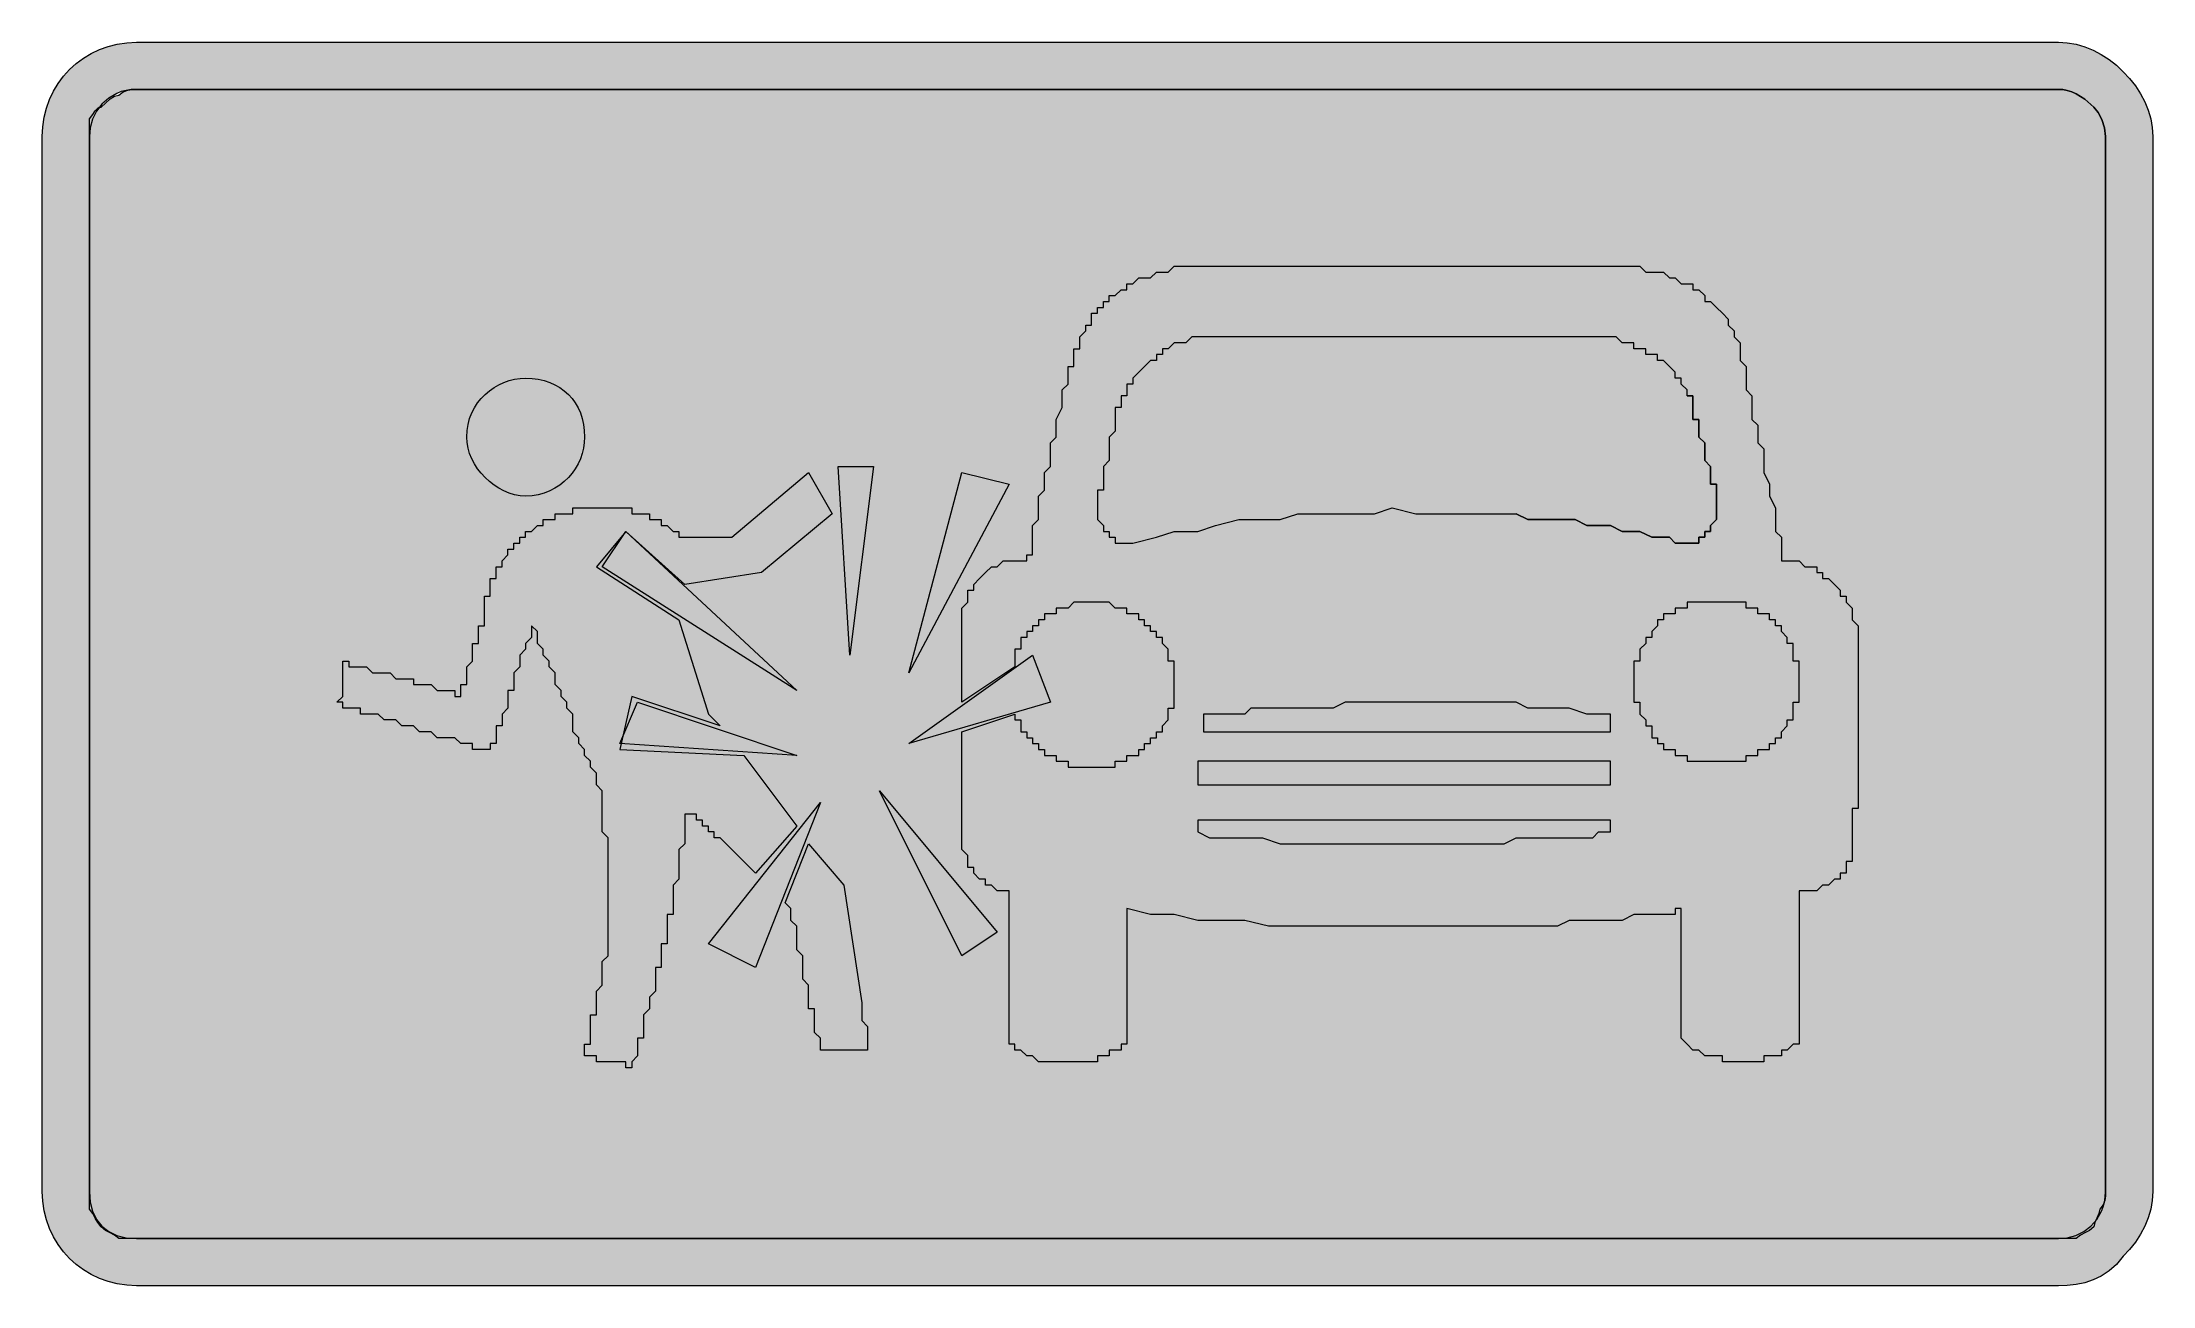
# Model space of a CAD drawing. Header units: metres. Extents: x 68 to 498, y 9 to 262.
import ezdxf

# ---------------------------------------------------------------- set-up
doc = ezdxf.new("R2010")
doc.units = ezdxf.units.M
for name, color, linetype, true_color in [('FILL_BLACK_000000', 7, 'Continuous', 0x000000), ('FILL_PINK_E1E1E1', 7, 'Continuous', 0xe1e1e1), ('STROKE_BLACK_000000', 7, 'Continuous', 0x000000)]:
    doc.layers.add(name, color=color, linetype=linetype, true_color=true_color)

msp = doc.modelspace()

# ---------------------------------------------------------------- hatches: boundary and pattern name
at = {"layer": 'FILL_BLACK_000000', "true_color": 0x000000}
h = msp.add_hatch(color=7, dxfattribs=at)
h.dxf.hatch_style = 1
h.paths.add_polyline_path([(482.11, 261.89), (483.87, 261.37), (485.58, 260.67), (487.24, 259.8), (488.82, 258.78), (490.33, 257.61), (491.73, 256.32), (493.02, 254.92), (494.19, 253.41), (495.21, 251.83), (496.08, 250.17), (496.78, 248.46), (497.3, 246.7), (497.62, 244.92), (497.73, 243.12), (497.73, 28.32), (497.62, 26.52), (497.3, 24.74), (496.78, 22.98), (496.08, 21.27), (495.21, 19.61), (494.19, 18.03), (493.02, 16.52), (491.73, 15.12), (490.33, 13.48), (488.82, 12.16), (487.24, 11.11), (485.58, 10.32), (483.87, 9.75), (482.11, 9.38), (480.33, 9.18), (478.53, 9.12), (87.33, 9.12), (85.33, 9.22), (83.4, 9.5), (81.55, 9.97), (79.77, 10.6), (78.09, 11.4), (76.51, 12.35), (75.04, 13.44), (73.68, 14.67), (72.45, 16.03), (71.36, 17.5), (70.41, 19.08), (69.61, 20.76), (68.98, 22.54), (68.51, 24.39), (68.23, 26.32), (68.13, 28.32), (68.13, 243.12), (68.23, 245.12), (68.51, 247.05), (68.98, 248.9), (69.61, 250.68), (70.41, 252.36), (71.36, 253.94), (72.45, 255.41), (73.68, 256.77), (75.04, 258), (76.51, 259.09), (78.09, 260.04), (79.77, 260.84), (81.55, 261.47), (83.4, 261.94), (85.33, 262.22), (87.33, 262.32), (478.53, 262.32), (480.33, 262.21), (482.11, 261.89)])
h.paths.add_polyline_path([(86.23, 252.66), (85.19, 252.5), (84.22, 252.25), (83.3, 251.89), (81.66, 250.95), (80.28, 249.72), (79.19, 248.27), (78.39, 246.64), (77.9, 244.91), (77.73, 243.12), (77.73, 28.32), (77.9, 26.18), (78.39, 24.29), (79.19, 22.65), (80.28, 21.27), (81.66, 20.18), (83.3, 19.38), (85.19, 18.89), (87.33, 18.72), (478.53, 18.72), (480.32, 18.89), (482.05, 19.38), (483.68, 20.18), (485.13, 21.27), (486.36, 22.65), (487.31, 24.29), (487.66, 25.21), (487.91, 26.18), (488.07, 27.22), (488.13, 28.32), (488.13, 243.12), (487.92, 244.9), (487.38, 246.57), (486.61, 248.01), (485.73, 249.12), (483.93, 250.69), (482.13, 251.82), (481.23, 252.21), (480.33, 252.49), (479.43, 252.66), (478.53, 252.72), (87.33, 252.72), (86.23, 252.66)], flags=16)
h = msp.add_hatch(color=7, dxfattribs=at)
h.dxf.hatch_style = 1
h.paths.add_polyline_path([(435.33, 94.32), (435.33, 93.12), (434.13, 93.12), (434.13, 91.92), (432.93, 91.92), (431.73, 90.72), (430.53, 90.72), (429.33, 89.52), (428.13, 89.52), (426.93, 89.52), (425.73, 89.52), (425.73, 88.32), (425.73, 87.12), (425.73, 85.92), (425.73, 84.72), (425.73, 83.52), (425.73, 82.32), (425.73, 81.12), (425.73, 79.92), (425.73, 78.72), (425.73, 77.52), (425.73, 76.32), (425.73, 75.12), (425.73, 73.92), (425.73, 72.72), (425.73, 71.52), (425.73, 70.32), (425.73, 69.12), (425.73, 67.92), (425.73, 66.72), (425.73, 65.52), (425.73, 64.32), (425.73, 63.12), (425.73, 61.92), (425.73, 60.72), (425.73, 59.52), (425.73, 58.32), (424.53, 58.32), (423.33, 57.12), (422.13, 57.12), (422.13, 55.92), (420.93, 55.92), (419.73, 55.92), (418.53, 55.92), (418.53, 54.72), (417.33, 54.72), (416.13, 54.72), (414.93, 54.72), (413.73, 54.72), (412.53, 54.72), (411.33, 54.72), (410.13, 54.72), (410.13, 55.92), (408.93, 55.92), (407.73, 55.92), (406.53, 55.92), (405.33, 57.12), (404.13, 57.12), (402.93, 58.32), (401.73, 59.52), (401.73, 60.72), (401.73, 61.92), (401.73, 63.12), (401.73, 64.32), (401.73, 65.52), (401.73, 66.72), (401.73, 67.92), (401.73, 69.12), (401.73, 70.32), (401.73, 71.52), (401.73, 72.72), (401.73, 73.92), (401.73, 75.12), (401.73, 76.32), (401.73, 77.52), (401.73, 78.72), (401.73, 79.92), (401.73, 81.12), (401.73, 82.32), (401.73, 83.52), (401.73, 84.72), (401.73, 85.92), (400.53, 85.92), (400.53, 84.72), (399.33, 84.72), (398.13, 84.72), (396.93, 84.72), (394.53, 84.72), (393.33, 84.72), (392.13, 84.72), (389.73, 83.52), (388.53, 83.52), (386.13, 83.52), (383.73, 83.52), (381.33, 83.52), (378.93, 83.52), (376.53, 82.32), (374.13, 82.32), (370.53, 82.32), (368.13, 82.32), (364.53, 82.32), (362.13, 82.32), (358.53, 82.32), (354.93, 82.32), (351.33, 82.32), (347.73, 82.32), (344.13, 82.32), (339.33, 82.32), (335.73, 82.32), (330.93, 82.32), (327.33, 82.32), (322.53, 82.32), (317.73, 82.32), (312.93, 83.52), (308.13, 83.52), (303.33, 83.52), (298.53, 84.72), (293.73, 84.72), (288.93, 85.92), (288.93, 84.72), (288.93, 83.52), (288.93, 82.32), (288.93, 81.12), (288.93, 79.92), (288.93, 78.72), (288.93, 77.52), (288.93, 76.32), (288.93, 75.12), (288.93, 73.92), (288.93, 72.72), (288.93, 71.52), (288.93, 70.32), (288.93, 69.12), (288.93, 67.92), (288.93, 66.72), (288.93, 65.52), (288.93, 64.32), (288.93, 63.12), (288.93, 61.92), (288.93, 60.72), (288.93, 59.52), (288.93, 58.32), (287.73, 58.32), (287.73, 57.12), (286.53, 57.12), (285.33, 57.12), (285.33, 55.92), (284.13, 55.92), (282.93, 55.92), (282.93, 54.72), (281.73, 54.72), (280.53, 54.72), (279.33, 54.72), (278.13, 54.72), (276.93, 54.72), (275.73, 54.72), (274.53, 54.72), (273.33, 54.72), (272.13, 54.72), (270.93, 54.72), (269.73, 55.92), (268.53, 55.92), (267.33, 57.12), (266.13, 57.12), (266.13, 58.32), (264.93, 58.32), (264.93, 59.52), (264.93, 60.72), (264.93, 61.92), (264.93, 63.12), (264.93, 64.32), (264.93, 65.52), (264.93, 66.72), (264.93, 67.92), (264.93, 69.12), (264.93, 70.32), (264.93, 71.52), (264.93, 72.72), (264.93, 73.92), (264.93, 75.12), (264.93, 76.32), (264.93, 77.52), (264.93, 78.72), (264.93, 79.92), (264.93, 81.12), (264.93, 82.32), (264.93, 83.52), (264.93, 84.72), (264.93, 85.92), (264.93, 87.12), (264.93, 88.32), (264.93, 89.52), (263.73, 89.52), (262.53, 89.52), (261.33, 90.72), (260.13, 90.72), (260.13, 91.92), (258.93, 91.92), (257.73, 93.12), (257.73, 94.32), (256.53, 94.32), (256.53, 95.52), (256.53, 96.72), (255.33, 97.92), (255.33, 99.12), (255.33, 100.32), (255.33, 101.52), (255.33, 102.72), (255.33, 103.92), (255.33, 105.12), (255.33, 106.32), (255.33, 107.52), (255.33, 108.72), (255.33, 111.12), (255.33, 112.32), (255.33, 113.52), (255.33, 114.72), (255.33, 117.12), (255.33, 118.32), (255.33, 120.72), (255.33, 121.92), (266.13, 125.52), (266.13, 124.32), (267.33, 124.32), (267.33, 123.12), (267.33, 121.92), (268.53, 121.92), (268.53, 120.72), (269.73, 120.72), (269.73, 119.52), (270.93, 119.52), (270.93, 118.32), (272.13, 118.32), (272.13, 117.12), (273.33, 117.12), (274.53, 117.12), (274.53, 115.92), (275.73, 115.92), (276.93, 115.92), (276.93, 114.72), (278.13, 114.72), (279.33, 114.72), (280.53, 114.72), (281.73, 114.72), (282.93, 114.72), (284.13, 114.72), (285.33, 114.72), (286.53, 114.72), (286.53, 115.92), (287.73, 115.92), (288.93, 115.92), (288.93, 117.12), (290.13, 117.12), (291.33, 117.12), (291.33, 118.32), (292.53, 118.32), (292.53, 119.52), (293.73, 119.52), (293.73, 120.72), (294.93, 120.72), (294.93, 121.92), (296.13, 121.92), (296.13, 123.12), (297.33, 124.32), (297.33, 125.52), (297.33, 126.72), (298.53, 126.72), (298.53, 127.92), (298.53, 129.12), (298.53, 130.32), (298.53, 131.52), (298.53, 132.72), (298.53, 133.92), (298.53, 135.12), (298.53, 136.32), (297.33, 136.32), (297.33, 137.52), (297.33, 138.72), (296.13, 139.92), (296.13, 141.12), (294.93, 141.12), (294.93, 142.32), (293.73, 142.32), (293.73, 143.52), (292.53, 143.52), (292.53, 144.72), (291.33, 144.72), (291.33, 145.92), (290.13, 145.92), (288.93, 145.92), (288.93, 147.12), (287.73, 147.12), (286.53, 147.12), (285.33, 148.32), (284.13, 148.32), (282.93, 148.32), (281.73, 148.32), (280.53, 148.32), (279.33, 148.32), (278.13, 148.32), (276.93, 147.12), (275.73, 147.12), (274.53, 147.12), (274.53, 145.92), (273.33, 145.92), (272.13, 145.92), (272.13, 144.72), (270.93, 144.72), (270.93, 143.52), (269.73, 143.52), (269.73, 142.32), (268.53, 142.32), (268.53, 141.12), (267.33, 141.12), (267.33, 139.92), (267.33, 138.72), (266.13, 138.72), (266.13, 137.52), (266.13, 136.32), (266.13, 135.12), (255.33, 127.92), (255.33, 129.12), (255.33, 130.32), (255.33, 131.52), (255.33, 133.92), (255.33, 135.12), (255.33, 136.32), (255.33, 137.52), (255.33, 139.92), (255.33, 141.12), (255.33, 142.32), (255.33, 143.52), (255.33, 144.72), (255.33, 145.92), (255.33, 147.12), (256.53, 148.32), (256.53, 149.52), (256.53, 150.72), (257.73, 150.72), (257.73, 151.92), (258.93, 153.12), (260.13, 154.32), (261.33, 155.52), (262.53, 155.52), (263.73, 156.72), (264.93, 156.72), (266.13, 156.72), (267.33, 156.72), (268.53, 156.72), (268.53, 157.92), (269.73, 157.92), (269.73, 159.12), (269.73, 160.32), (269.73, 161.52), (269.73, 162.72), (269.73, 163.92), (270.93, 165.12), (270.93, 166.32), (270.93, 167.52), (270.93, 168.72), (270.93, 169.92), (272.13, 171.12), (272.13, 172.32), (272.13, 174.72), (273.33, 175.92), (273.33, 177.12), (273.33, 178.32), (273.33, 180.72), (274.53, 181.92), (274.53, 183.12), (274.53, 184.32), (274.53, 185.52), (275.73, 187.92), (275.73, 189.12), (275.73, 190.32), (275.73, 191.52), (276.93, 192.72), (276.93, 193.92), (276.93, 195.12), (276.93, 196.32), (278.13, 196.32), (278.13, 197.52), (278.13, 198.72), (278.13, 199.92), (279.33, 199.92), (279.33, 201.12), (279.33, 202.32), (280.53, 203.52), (280.53, 204.72), (281.73, 204.72), (281.73, 205.92), (281.73, 207.12), (282.93, 207.12), (282.93, 208.32), (284.13, 208.32), (284.13, 209.52), (285.33, 209.52), (285.33, 210.72), (286.53, 210.72), (287.73, 211.92), (288.93, 211.92), (288.93, 213.12), (290.13, 213.12), (291.33, 214.32), (292.53, 214.32), (293.73, 214.32), (294.93, 215.52), (296.13, 215.52), (297.33, 215.52), (298.53, 216.72), (300.93, 216.72), (302.13, 216.72), (303.33, 216.72), (304.53, 216.72), (305.73, 216.72), (308.13, 216.72), (309.33, 216.72), (311.73, 216.72), (314.13, 216.72), (316.53, 216.72), (318.93, 216.72), (322.53, 216.72), (324.93, 216.72), (328.53, 216.72), (332.13, 216.72), (334.53, 216.72), (338.13, 216.72), (341.73, 216.72), (345.33, 216.72), (347.73, 216.72), (351.33, 216.72), (354.93, 216.72), (358.53, 216.72), (360.93, 216.72), (364.53, 216.72), (366.93, 216.72), (370.53, 216.72), (372.93, 216.72), (375.33, 216.72), (377.73, 216.72), (380.13, 216.72), (381.33, 216.72), (382.53, 216.72), (384.93, 216.72), (386.13, 216.72), (387.33, 216.72), (388.53, 216.72), (389.73, 216.72), (390.93, 216.72), (392.13, 216.72), (393.33, 216.72), (394.53, 215.52), (395.73, 215.52), (396.93, 215.52), (398.13, 215.52), (399.33, 214.32), (400.53, 214.32), (401.73, 213.12), (402.93, 213.12), (404.13, 213.12), (404.13, 211.92), (405.33, 211.92), (406.53, 210.72), (406.53, 209.52), (407.73, 209.52), (408.93, 208.32), (410.13, 207.12), (411.33, 205.92), (411.33, 204.72), (412.53, 203.52), (412.53, 202.32), (413.73, 201.12), (413.73, 199.92), (413.73, 198.72), (413.73, 197.52), (414.93, 196.32), (414.93, 195.12), (414.93, 193.92), (414.93, 192.72), (414.93, 191.52), (416.13, 190.32), (416.13, 189.12), (416.13, 186.72), (416.13, 185.52), (417.33, 184.32), (417.33, 181.92), (417.33, 180.72), (418.53, 179.52), (418.53, 177.12), (418.53, 175.92), (418.53, 174.72), (419.73, 172.32), (419.73, 171.12), (419.73, 169.92), (420.93, 167.52), (420.93, 166.32), (420.93, 165.12), (420.93, 163.92), (420.93, 162.72), (422.13, 161.52), (422.13, 160.32), (422.13, 159.12), (422.13, 157.92), (422.13, 156.72), (423.33, 156.72), (424.53, 156.72), (425.73, 156.72), (426.93, 155.52), (428.13, 155.52), (429.33, 155.52), (429.33, 154.32), (430.53, 154.32), (430.53, 153.12), (431.73, 153.12), (432.93, 151.92), (434.13, 150.72), (434.13, 149.52), (435.33, 149.52), (435.33, 148.32), (436.53, 147.12), (436.53, 145.92), (436.53, 144.72), (437.73, 143.52), (437.73, 142.32), (437.73, 141.12), (437.73, 139.92), (437.73, 138.72), (437.73, 137.52), (437.73, 136.32), (437.73, 135.12), (437.73, 133.92), (437.73, 131.52), (437.73, 130.32), (437.73, 129.12), (437.73, 127.92), (437.73, 125.52), (437.73, 124.32), (437.73, 123.12), (437.73, 120.72), (437.73, 119.52), (437.73, 118.32), (437.73, 115.92), (437.73, 114.72), (437.73, 113.52), (437.73, 112.32), (437.73, 111.12), (437.73, 108.72), (437.73, 107.52), (437.73, 106.32), (436.53, 106.32), (436.53, 105.12), (436.53, 103.92), (436.53, 102.72), (436.53, 101.52), (436.53, 100.32), (436.53, 99.12), (436.53, 97.92), (436.53, 96.72), (436.53, 95.52), (435.33, 95.52), (435.33, 94.32)])
h.paths.add_polyline_path([(399.33, 196.32), (398.13, 197.52), (396.93, 197.52), (396.93, 198.72), (395.73, 198.72), (394.53, 198.72), (394.53, 199.92), (393.33, 199.92), (392.13, 199.92), (392.13, 201.12), (390.93, 201.12), (389.73, 201.12), (388.53, 202.32), (387.33, 202.32), (386.13, 202.32), (384.93, 202.32), (383.73, 202.32), (382.53, 202.32), (381.33, 202.32), (378.93, 202.32), (376.53, 202.32), (374.13, 202.32), (371.73, 202.32), (369.33, 202.32), (366.93, 202.32), (364.53, 202.32), (360.93, 202.32), (358.53, 202.32), (354.93, 202.32), (351.33, 202.32), (348.93, 202.32), (345.33, 202.32), (342.93, 202.32), (339.33, 202.32), (335.73, 202.32), (333.33, 202.32), (329.73, 202.32), (327.33, 202.32), (324.93, 202.32), (321.33, 202.32), (318.93, 202.32), (316.53, 202.32), (314.13, 202.32), (311.73, 202.32), (310.53, 202.32), (308.13, 202.32), (306.93, 202.32), (305.73, 202.32), (304.53, 202.32), (303.33, 202.32), (302.13, 202.32), (300.93, 201.12), (299.73, 201.12), (298.53, 201.12), (297.33, 199.92), (296.13, 199.92), (296.13, 198.72), (294.93, 198.72), (294.93, 197.52), (293.73, 197.52), (292.53, 196.32), (291.33, 195.12), (290.13, 193.92), (290.13, 192.72), (288.93, 192.72), (288.93, 191.52), (288.93, 190.32), (287.73, 190.32), (287.73, 189.12), (287.73, 187.92), (286.53, 187.92), (286.53, 186.72), (286.53, 185.52), (286.53, 184.32), (286.53, 183.12), (285.33, 181.92), (285.33, 180.72), (285.33, 179.52), (285.33, 178.32), (285.33, 177.12), (284.13, 175.92), (284.13, 174.72), (284.13, 173.52), (284.13, 172.32), (284.13, 171.12), (282.93, 171.12), (282.93, 169.92), (282.93, 168.72), (282.93, 167.52), (282.93, 166.32), (282.93, 165.12), (284.13, 163.92), (284.13, 162.72), (285.33, 162.72), (285.33, 161.52), (286.53, 161.52), (286.53, 160.32), (287.73, 160.32), (288.93, 160.32), (290.13, 160.32), (294.93, 161.52), (298.53, 162.72), (303.33, 162.72), (306.93, 163.92), (311.73, 165.12), (315.33, 165.12), (320.13, 165.12), (323.73, 166.32), (327.33, 166.32), (332.13, 166.32), (335.73, 166.32), (339.33, 166.32), (342.93, 167.52), (347.73, 166.32), (351.33, 166.32), (354.93, 166.32), (358.53, 166.32), (360.93, 166.32), (364.53, 166.32), (368.13, 166.32), (370.53, 165.12), (374.13, 165.12), (376.53, 165.12), (380.13, 165.12), (382.53, 163.92), (384.93, 163.92), (387.33, 163.92), (389.73, 162.72), (390.93, 162.72), (393.33, 162.72), (395.73, 161.52), (396.93, 161.52), (398.13, 161.52), (399.33, 161.52), (400.53, 160.32), (401.73, 160.32), (402.93, 160.32), (404.13, 160.32), (405.33, 160.32), (405.33, 161.52), (406.53, 161.52), (406.53, 162.72), (407.73, 162.72), (407.73, 163.92), (408.93, 165.12), (408.93, 166.32), (408.93, 167.52), (408.93, 168.72), (408.93, 169.92), (408.93, 171.12), (408.93, 172.32), (407.73, 172.32), (407.73, 173.52), (407.73, 174.72), (407.73, 175.92), (406.53, 177.12), (406.53, 178.32), (406.53, 179.52), (406.53, 180.72), (405.33, 181.92), (405.33, 183.12), (405.33, 184.32), (405.33, 185.52), (404.13, 185.52), (404.13, 186.72), (404.13, 187.92), (404.13, 189.12), (404.13, 190.32), (402.93, 190.32), (402.93, 191.52), (401.73, 192.72), (401.73, 193.92), (400.53, 193.92), (400.53, 195.12), (399.33, 196.32)], flags=16)
h.paths.add_polyline_path([(394.53, 124.32), (394.53, 123.12), (395.73, 123.12), (395.73, 121.92), (395.73, 120.72), (396.93, 120.72), (396.93, 119.52), (398.13, 119.52), (398.13, 118.32), (399.33, 118.32), (400.53, 118.32), (400.53, 117.12), (401.73, 117.12), (402.93, 117.12), (402.93, 115.92), (404.13, 115.92), (405.33, 115.92), (406.53, 115.92), (407.73, 115.92), (408.93, 115.92), (410.13, 115.92), (411.33, 115.92), (412.53, 115.92), (413.73, 115.92), (414.93, 115.92), (414.93, 117.12), (416.13, 117.12), (417.33, 117.12), (417.33, 118.32), (418.53, 118.32), (419.73, 118.32), (419.73, 119.52), (420.93, 119.52), (420.93, 120.72), (422.13, 120.72), (422.13, 121.92), (423.33, 123.12), (423.33, 124.32), (424.53, 124.32), (424.53, 125.52), (424.53, 126.72), (424.53, 127.92), (425.73, 127.92), (425.73, 129.12), (425.73, 130.32), (425.73, 131.52), (425.73, 132.72), (425.73, 133.92), (425.73, 135.12), (425.73, 136.32), (424.53, 136.32), (424.53, 137.52), (424.53, 138.72), (424.53, 139.92), (423.33, 139.92), (423.33, 141.12), (422.13, 142.32), (422.13, 143.52), (420.93, 143.52), (420.93, 144.72), (419.73, 144.72), (419.73, 145.92), (418.53, 145.92), (417.33, 145.92), (417.33, 147.12), (416.13, 147.12), (414.93, 147.12), (414.93, 148.32), (413.73, 148.32), (412.53, 148.32), (411.33, 148.32), (410.13, 148.32), (408.93, 148.32), (407.73, 148.32), (406.53, 148.32), (405.33, 148.32), (404.13, 148.32), (402.93, 148.32), (402.93, 147.12), (401.73, 147.12), (400.53, 147.12), (400.53, 145.92), (399.33, 145.92), (398.13, 145.92), (398.13, 144.72), (396.93, 144.72), (396.93, 143.52), (395.73, 142.32), (395.73, 141.12), (394.53, 141.12), (394.53, 139.92), (393.33, 138.72), (393.33, 137.52), (393.33, 136.32), (392.13, 136.32), (392.13, 135.12), (392.13, 133.92), (392.13, 132.72), (392.13, 131.52), (392.13, 130.32), (392.13, 129.12), (392.13, 127.92), (393.33, 127.92), (393.33, 126.72), (393.33, 125.52), (394.53, 124.32)], flags=16)
h.paths.add_polyline_path([(303.33, 115.92), (303.33, 111.12), (387.33, 111.12), (387.33, 115.92), (303.33, 115.92)], flags=16)
h.paths.add_polyline_path([(386.13, 103.92), (384.93, 103.92), (383.73, 103.92), (382.53, 103.92), (381.33, 103.92), (378.93, 103.92), (376.53, 103.92), (374.13, 103.92), (371.73, 103.92), (369.33, 103.92), (366.93, 103.92), (364.53, 103.92), (360.93, 103.92), (358.53, 103.92), (354.93, 103.92), (351.33, 103.92), (348.93, 103.92), (345.33, 103.92), (342.93, 103.92), (339.33, 103.92), (335.73, 103.92), (333.33, 103.92), (329.73, 103.92), (327.33, 103.92), (323.73, 103.92), (321.33, 103.92), (318.93, 103.92), (316.53, 103.92), (314.13, 103.92), (311.73, 103.92), (310.53, 103.92), (308.13, 103.92), (306.93, 103.92), (305.73, 103.92), (304.53, 103.92), (303.33, 103.92), (303.33, 102.72), (303.33, 101.52), (305.73, 100.32), (308.13, 100.32), (311.73, 100.32), (314.13, 100.32), (316.53, 100.32), (320.13, 99.12), (322.53, 99.12), (324.93, 99.12), (328.53, 99.12), (330.93, 99.12), (333.33, 99.12), (336.93, 99.12), (339.33, 99.12), (342.93, 99.12), (345.33, 99.12), (347.73, 99.12), (350.13, 99.12), (353.73, 99.12), (356.13, 99.12), (358.53, 99.12), (360.93, 99.12), (363.33, 99.12), (365.73, 99.12), (368.13, 100.32), (370.53, 100.32), (371.73, 100.32), (374.13, 100.32), (376.53, 100.32), (377.73, 100.32), (378.93, 100.32), (381.33, 100.32), (382.53, 100.32), (383.73, 100.32), (384.93, 101.52), (386.13, 101.52), (387.33, 101.52), (387.33, 102.72), (387.33, 103.92), (386.13, 103.92)], flags=16)
h.paths.add_polyline_path([(306.93, 121.92), (308.13, 121.92), (309.33, 121.92), (310.53, 121.92), (312.93, 121.92), (315.33, 121.92), (317.73, 121.92), (320.13, 121.92), (322.53, 121.92), (324.93, 121.92), (327.33, 121.92), (330.93, 121.92), (333.33, 121.92), (336.93, 121.92), (339.33, 121.92), (342.93, 121.92), (345.33, 121.92), (348.93, 121.92), (352.53, 121.92), (354.93, 121.92), (358.53, 121.92), (360.93, 121.92), (364.53, 121.92), (366.93, 121.92), (369.33, 121.92), (371.73, 121.92), (374.13, 121.92), (376.53, 121.92), (378.93, 121.92), (381.33, 121.92), (382.53, 121.92), (383.73, 121.92), (384.93, 121.92), (386.13, 121.92), (387.33, 121.92), (387.33, 123.12), (387.33, 124.32), (387.33, 125.52), (384.93, 125.52), (382.53, 125.52), (378.93, 126.72), (376.53, 126.72), (374.13, 126.72), (370.53, 126.72), (368.13, 127.92), (365.73, 127.92), (362.13, 127.92), (359.73, 127.92), (357.33, 127.92), (353.73, 127.92), (351.33, 127.92), (348.93, 127.92), (345.33, 127.92), (342.93, 127.92), (340.53, 127.92), (338.13, 127.92), (335.73, 127.92), (333.33, 127.92), (330.93, 126.72), (328.53, 126.72), (326.13, 126.72), (323.73, 126.72), (321.33, 126.72), (318.93, 126.72), (317.73, 126.72), (315.33, 126.72), (314.13, 126.72), (312.93, 125.52), (310.53, 125.52), (309.33, 125.52), (308.13, 125.52), (306.93, 125.52), (305.73, 125.52), (304.53, 125.52), (304.53, 124.32), (304.53, 123.12), (304.53, 121.92), (305.73, 121.92), (306.93, 121.92)], flags=16)
h = msp.add_hatch(color=7, dxfattribs=at)
h.dxf.hatch_style = 1
h.paths.add_polyline_path([(178.47, 180.8), (178.31, 179.68), (178.04, 178.58), (177.67, 177.51), (177.2, 176.48), (176.63, 175.49), (175.97, 174.55), (175.23, 173.67), (174.4, 172.86), (173.49, 172.13), (172.5, 171.49), (171.44, 170.95), (170.31, 170.51), (169.11, 170.19), (167.85, 169.99), (166.53, 169.92), (165.41, 169.99), (164.29, 170.19), (163.19, 170.51), (162.12, 170.95), (161.09, 171.49), (160.1, 172.13), (159.16, 172.86), (158.28, 173.67), (157.47, 174.55), (156.74, 175.49), (156.1, 176.48), (155.56, 177.51), (155.12, 178.58), (154.8, 179.68), (154.6, 180.8), (154.53, 181.92), (154.6, 183.24), (154.8, 184.5), (155.12, 185.7), (155.56, 186.83), (156.1, 187.89), (156.74, 188.88), (157.47, 189.79), (158.28, 190.62), (159.16, 191.36), (160.1, 192.02), (161.09, 192.59), (162.12, 193.06), (163.19, 193.43), (164.29, 193.7), (165.41, 193.86), (166.53, 193.92), (167.85, 193.86), (169.11, 193.7), (170.31, 193.43), (171.44, 193.06), (172.5, 192.59), (173.49, 192.02), (174.4, 191.36), (175.23, 190.62), (175.97, 189.79), (176.63, 188.88), (177.2, 187.89), (177.67, 186.83), (178.04, 185.7), (178.31, 184.5), (178.47, 183.24), (178.53, 181.92), (178.47, 180.8)])
h = msp.add_hatch(color=7, dxfattribs=at)
h.dxf.hatch_style = 1
h.paths.add_polyline_path([(198.93, 103.92), (198.93, 102.72), (198.93, 101.52), (198.93, 100.32), (198.93, 99.12), (197.73, 97.92), (197.73, 96.72), (197.73, 95.52), (197.73, 94.32), (197.73, 93.12), (197.73, 91.92), (196.53, 90.72), (196.53, 89.52), (196.53, 88.32), (196.53, 87.12), (196.53, 85.92), (196.53, 84.72), (195.33, 84.72), (195.33, 83.52), (195.33, 82.32), (195.33, 81.12), (195.33, 79.92), (195.33, 78.72), (194.13, 78.72), (194.13, 77.52), (194.13, 76.32), (194.13, 75.12), (194.13, 73.92), (192.93, 73.92), (192.93, 72.72), (192.93, 71.52), (192.93, 70.32), (192.93, 69.12), (191.73, 67.92), (191.73, 66.72), (191.73, 65.52), (190.53, 64.32), (190.53, 63.12), (190.53, 61.92), (190.53, 60.72), (190.53, 59.52), (189.33, 59.52), (189.33, 58.32), (189.33, 57.12), (189.33, 55.92), (188.13, 54.72), (188.13, 53.52), (186.93, 53.52), (186.93, 54.72), (185.73, 54.72), (184.53, 54.72), (183.33, 54.72), (182.13, 54.72), (180.93, 54.72), (180.93, 55.92), (179.73, 55.92), (178.53, 55.92), (178.53, 57.12), (178.53, 58.32), (179.73, 58.32), (179.73, 59.52), (179.73, 60.72), (179.73, 61.92), (179.73, 63.12), (179.73, 64.32), (180.93, 64.32), (180.93, 65.52), (180.93, 66.72), (180.93, 67.92), (180.93, 69.12), (182.13, 70.32), (182.13, 71.52), (182.13, 72.72), (182.13, 73.92), (182.13, 75.12), (183.33, 76.32), (183.33, 77.52), (183.33, 78.72), (183.33, 79.92), (183.33, 81.12), (183.33, 82.32), (183.33, 83.52), (183.33, 84.72), (183.33, 85.92), (183.33, 87.12), (183.33, 88.32), (183.33, 89.52), (183.33, 90.72), (183.33, 91.92), (183.33, 93.12), (183.33, 94.32), (183.33, 95.52), (183.33, 96.72), (183.33, 97.92), (183.33, 99.12), (183.33, 100.32), (182.13, 101.52), (182.13, 102.72), (182.13, 103.92), (182.13, 105.12), (182.13, 106.32), (182.13, 107.52), (182.13, 108.72), (182.13, 109.92), (180.93, 111.12), (180.93, 112.32), (180.93, 113.52), (179.73, 114.72), (179.73, 115.92), (178.53, 117.12), (178.53, 118.32), (177.33, 119.52), (177.33, 120.72), (176.13, 121.92), (176.13, 124.32), (176.13, 125.52), (174.93, 126.72), (174.93, 127.92), (173.73, 129.12), (173.73, 130.32), (172.53, 131.52), (172.53, 132.72), (172.53, 133.92), (171.33, 135.12), (171.33, 136.32), (170.13, 137.52), (170.13, 138.72), (168.93, 139.92), (168.93, 141.12), (168.93, 142.32), (167.73, 143.52), (167.73, 142.32), (167.73, 141.12), (166.53, 139.92), (166.53, 138.72), (165.33, 137.52), (165.33, 136.32), (165.33, 135.12), (164.13, 133.92), (164.13, 132.72), (164.13, 131.52), (164.13, 130.32), (162.93, 130.32), (162.93, 129.12), (162.93, 127.92), (162.93, 126.72), (161.73, 125.52), (161.73, 124.32), (161.73, 123.12), (160.53, 123.12), (160.53, 121.92), (160.53, 120.72), (160.53, 119.52), (159.33, 119.52), (159.33, 118.32), (158.13, 118.32), (156.93, 118.32), (155.73, 118.32), (155.73, 119.52), (154.53, 119.52), (153.33, 119.52), (152.13, 120.72), (150.93, 120.72), (149.73, 120.72), (148.53, 120.72), (147.33, 121.92), (146.13, 121.92), (144.93, 121.92), (143.73, 123.12), (142.53, 123.12), (141.33, 123.12), (140.13, 124.32), (138.93, 124.32), (137.73, 124.32), (136.53, 125.52), (135.33, 125.52), (134.13, 125.52), (132.93, 125.52), (132.93, 126.72), (131.73, 126.72), (130.53, 126.72), (129.33, 126.72), (129.33, 127.92), (128.13, 127.92), (129.33, 129.12), (129.33, 130.32), (129.33, 131.52), (129.33, 132.72), (129.33, 133.92), (129.33, 135.12), (129.33, 136.32), (130.53, 136.32), (130.53, 135.12), (131.73, 135.12), (132.93, 135.12), (134.13, 135.12), (135.33, 133.92), (136.53, 133.92), (137.73, 133.92), (138.93, 133.92), (140.13, 132.72), (141.33, 132.72), (142.53, 132.72), (143.73, 132.72), (143.73, 131.52), (144.93, 131.52), (146.13, 131.52), (147.33, 131.52), (148.53, 130.32), (149.73, 130.32), (150.93, 130.32), (152.13, 130.32), (152.13, 129.12), (153.33, 129.12), (153.33, 130.32), (153.33, 131.52), (154.53, 131.52), (154.53, 132.72), (154.53, 133.92), (154.53, 135.12), (155.73, 136.32), (155.73, 137.52), (155.73, 138.72), (155.73, 139.92), (156.93, 139.92), (156.93, 141.12), (156.93, 142.32), (156.93, 143.52), (158.13, 143.52), (158.13, 144.72), (158.13, 145.92), (158.13, 147.12), (158.13, 148.32), (158.13, 149.52), (159.33, 149.52), (159.33, 150.72), (159.33, 151.92), (159.33, 153.12), (160.53, 153.12), (160.53, 154.32), (160.53, 155.52), (161.73, 155.52), (161.73, 156.72), (162.93, 157.92), (162.93, 159.12), (164.13, 159.12), (164.13, 160.32), (165.33, 160.32), (165.33, 161.52), (166.53, 161.52), (166.53, 162.72), (167.73, 162.72), (168.93, 163.92), (170.13, 163.92), (170.13, 165.12), (171.33, 165.12), (172.53, 165.12), (172.53, 166.32), (173.73, 166.32), (174.93, 166.32), (176.13, 166.32), (176.13, 167.52), (177.33, 167.52), (178.53, 167.52), (179.73, 167.52), (180.93, 167.52), (182.13, 167.52), (183.33, 167.52), (184.53, 167.52), (185.73, 167.52), (186.93, 167.52), (188.13, 167.52), (188.13, 166.32), (189.33, 166.32), (190.53, 166.32), (191.73, 166.32), (191.73, 165.12), (192.93, 165.12), (194.13, 165.12), (194.13, 163.92), (195.33, 163.92), (196.53, 162.72), (197.73, 162.72), (197.73, 161.52), (208.53, 161.52), (224.13, 174.72), (228.93, 166.32), (214.53, 154.32), (198.93, 151.92), (186.93, 162.72), (180.93, 155.52), (197.73, 144.72), (203.73, 125.52), (206.13, 123.12), (188.13, 129.12), (185.73, 118.32), (210.93, 117.12), (221.73, 102.72), (213.33, 93.12), (212.13, 94.32), (210.93, 95.52), (209.73, 96.72), (208.53, 97.92), (207.33, 99.12), (206.13, 100.32), (204.93, 100.32), (204.93, 101.52), (203.73, 101.52), (203.73, 102.72), (202.53, 102.72), (202.53, 103.92), (201.33, 103.92), (201.33, 105.12), (200.13, 105.12), (198.93, 105.12), (198.93, 103.92)])
h = msp.add_hatch(color=7, dxfattribs=at)
h.dxf.hatch_style = 1
h.paths.add_polyline_path([(232.53, 137.52), (230.13, 175.92), (237.33, 175.92), (232.53, 137.52)])
h = msp.add_hatch(color=7, dxfattribs=at)
h.dxf.hatch_style = 1
h.paths.add_polyline_path([(244.53, 133.92), (255.33, 174.72), (264.93, 172.32), (244.53, 133.92)])
h = msp.add_hatch(color=7, dxfattribs=at)
h.dxf.hatch_style = 1
h.paths.add_polyline_path([(186.93, 162.72), (221.73, 130.32), (182.13, 155.52), (186.93, 162.72)])
h = msp.add_hatch(color=7, dxfattribs=at)
h.dxf.hatch_style = 1
h.paths.add_polyline_path([(244.53, 119.52), (269.73, 137.52), (273.33, 127.92), (244.53, 119.52)])
h = msp.add_hatch(color=7, dxfattribs=at)
h.dxf.hatch_style = 1
h.paths.add_polyline_path([(221.73, 117.12), (185.73, 119.52), (189.33, 127.92), (221.73, 117.12)])
h = msp.add_hatch(color=7, dxfattribs=at)
h.dxf.hatch_style = 1
h.paths.add_polyline_path([(203.73, 78.72), (226.53, 107.52), (213.33, 73.92), (203.73, 78.72)])
h = msp.add_hatch(color=7, dxfattribs=at)
h.dxf.hatch_style = 1
h.paths.add_polyline_path([(255.33, 76.32), (238.53, 109.92), (262.53, 81.12), (255.33, 76.32)])
h = msp.add_hatch(color=7, dxfattribs=at)
h.dxf.hatch_style = 1
h.paths.add_polyline_path([(224.13, 99.12), (231.33, 90.72), (234.93, 66.72), (234.93, 65.52), (234.93, 64.32), (234.93, 63.12), (236.13, 61.92), (236.13, 60.72), (236.13, 59.52), (236.13, 58.32), (236.13, 57.12), (234.93, 57.12), (233.73, 57.12), (232.53, 57.12), (231.33, 57.12), (230.13, 57.12), (228.93, 57.12), (227.73, 57.12), (226.53, 57.12), (226.53, 58.32), (226.53, 59.52), (225.33, 60.72), (225.33, 61.92), (225.33, 63.12), (225.33, 64.32), (225.33, 65.52), (224.13, 65.52), (224.13, 66.72), (224.13, 67.92), (224.13, 69.12), (224.13, 70.32), (222.93, 71.52), (222.93, 72.72), (222.93, 73.92), (222.93, 75.12), (222.93, 76.32), (221.73, 77.52), (221.73, 78.72), (221.73, 79.92), (221.73, 81.12), (221.73, 82.32), (220.53, 83.52), (220.53, 84.72), (220.53, 85.92), (219.33, 87.12), (224.13, 99.12)])
at = {"layer": 'FILL_PINK_E1E1E1', "true_color": 0xe1e1e1}
h = msp.add_hatch(color=7, dxfattribs=at)
h.dxf.hatch_style = 1
h.paths.add_polyline_path([(87.33, 18.72), (83.73, 18.72), (82.83, 19.43), (81.93, 19.92), (81.03, 20.41), (80.13, 21.12), (79.42, 22.02), (78.93, 22.92), (78.44, 23.82), (77.73, 24.72), (77.73, 28.32), (77.73, 243.12), (77.73, 246.72), (78.44, 247.6), (78.93, 248.37), (79.42, 248.91), (79.73, 249.07), (80.13, 249.12), (81.93, 250.77), (82.83, 251.31), (83.73, 251.52), (84.63, 252.21), (85.53, 252.57), (86.43, 252.7), (87.33, 252.72), (478.53, 252.72), (479.43, 252.66), (480.33, 252.49), (481.23, 252.21), (482.13, 251.82), (483.93, 250.69), (485.73, 249.12), (486.61, 248.01), (487.38, 246.57), (487.92, 244.9), (488.13, 243.12), (488.13, 28.32), (488.11, 27.42), (487.98, 26.52), (487.62, 25.62), (486.93, 24.72), (486.74, 23.82), (486.33, 22.92), (485.92, 22.02), (485.73, 21.12), (484.83, 20.41), (483.93, 19.92), (483.03, 19.43), (482.13, 18.72), (478.53, 18.72), (87.33, 18.72)])

# ---------------------------------------------------------------- linework, layer by layer
at = {"layer": 'FILL_BLACK_000000', "lineweight": 0, "true_color": 0x000000}
for points in [[(482.11, 261.89), (483.87, 261.37), (485.58, 260.67), (487.24, 259.8), (488.82, 258.78), (490.33, 257.61), (491.73, 256.32), (493.02, 254.92), (494.19, 253.41), (495.21, 251.83), (496.08, 250.17), (496.78, 248.46), (497.3, 246.7), (497.62, 244.92), (497.73, 243.12), (497.73, 28.32), (497.62, 26.52), (497.3, 24.74), (496.78, 22.98), (496.08, 21.27), (495.21, 19.61), (494.19, 18.03), (493.02, 16.52), (491.73, 15.12), (490.33, 13.48), (488.82, 12.16), (487.24, 11.11), (485.58, 10.32), (483.87, 9.75), (482.11, 9.38), (480.33, 9.18), (478.53, 9.12), (87.33, 9.12), (85.33, 9.22), (83.4, 9.5), (81.55, 9.97), (79.77, 10.6), (78.09, 11.4), (76.51, 12.35), (75.04, 13.44), (73.68, 14.67), (72.45, 16.03), (71.36, 17.5), (70.41, 19.08), (69.61, 20.76), (68.98, 22.54), (68.51, 24.39), (68.23, 26.32), (68.13, 28.32), (68.13, 243.12), (68.23, 245.12), (68.51, 247.05), (68.98, 248.9), (69.61, 250.68), (70.41, 252.36), (71.36, 253.94), (72.45, 255.41), (73.68, 256.77), (75.04, 258), (76.51, 259.09), (78.09, 260.04), (79.77, 260.84), (81.55, 261.47), (83.4, 261.94), (85.33, 262.22), (87.33, 262.32), (478.53, 262.32), (480.33, 262.21)], [(86.23, 252.66), (85.19, 252.5), (84.22, 252.25), (83.3, 251.89), (81.66, 250.95), (80.28, 249.72), (79.19, 248.27), (78.39, 246.64), (77.9, 244.91), (77.73, 243.12), (77.73, 28.32), (77.9, 26.18), (78.39, 24.29), (79.19, 22.65), (80.28, 21.27), (81.66, 20.18), (83.3, 19.38), (85.19, 18.89), (87.33, 18.72), (478.53, 18.72), (480.32, 18.89), (482.05, 19.38), (483.68, 20.18), (485.13, 21.27), (486.36, 22.65), (487.31, 24.29), (487.66, 25.21), (487.91, 26.18), (488.07, 27.22), (488.13, 28.32), (488.13, 243.12), (487.92, 244.9), (487.38, 246.57), (486.61, 248.01), (485.73, 249.12), (483.93, 250.69), (482.13, 251.82), (481.23, 252.21), (480.33, 252.49), (479.43, 252.66), (478.53, 252.72), (87.33, 252.72)], [(435.33, 94.32), (435.33, 93.12), (434.13, 93.12), (434.13, 91.92), (432.93, 91.92), (431.73, 90.72), (430.53, 90.72), (429.33, 89.52), (428.13, 89.52), (426.93, 89.52), (425.73, 89.52), (425.73, 88.32), (425.73, 87.12), (425.73, 85.92), (425.73, 84.72), (425.73, 83.52), (425.73, 82.32), (425.73, 81.12), (425.73, 79.92), (425.73, 78.72), (425.73, 77.52), (425.73, 76.32), (425.73, 75.12), (425.73, 73.92), (425.73, 72.72), (425.73, 71.52), (425.73, 70.32), (425.73, 69.12), (425.73, 67.92), (425.73, 66.72), (425.73, 65.52), (425.73, 64.32), (425.73, 63.12), (425.73, 61.92), (425.73, 60.72), (425.73, 59.52), (425.73, 58.32), (424.53, 58.32), (423.33, 57.12), (422.13, 57.12), (422.13, 55.92), (420.93, 55.92), (419.73, 55.92), (418.53, 55.92), (418.53, 54.72), (417.33, 54.72), (416.13, 54.72), (414.93, 54.72), (413.73, 54.72), (412.53, 54.72), (411.33, 54.72), (410.13, 54.72), (410.13, 55.92), (408.93, 55.92), (407.73, 55.92), (406.53, 55.92), (405.33, 57.12), (404.13, 57.12), (402.93, 58.32), (401.73, 59.52), (401.73, 60.72), (401.73, 61.92), (401.73, 63.12), (401.73, 64.32), (401.73, 65.52), (401.73, 66.72), (401.73, 67.92), (401.73, 69.12), (401.73, 70.32), (401.73, 71.52), (401.73, 72.72), (401.73, 73.92), (401.73, 75.12), (401.73, 76.32), (401.73, 77.52), (401.73, 78.72), (401.73, 79.92), (401.73, 81.12), (401.73, 82.32), (401.73, 83.52), (401.73, 84.72), (401.73, 85.92), (400.53, 85.92), (400.53, 84.72), (399.33, 84.72), (398.13, 84.72), (396.93, 84.72), (394.53, 84.72), (393.33, 84.72), (392.13, 84.72), (389.73, 83.52), (388.53, 83.52), (386.13, 83.52), (383.73, 83.52), (381.33, 83.52), (378.93, 83.52), (376.53, 82.32), (374.13, 82.32), (370.53, 82.32), (368.13, 82.32), (364.53, 82.32), (362.13, 82.32), (358.53, 82.32), (354.93, 82.32), (351.33, 82.32), (347.73, 82.32), (344.13, 82.32), (339.33, 82.32), (335.73, 82.32), (330.93, 82.32), (327.33, 82.32), (322.53, 82.32), (317.73, 82.32), (312.93, 83.52), (308.13, 83.52), (303.33, 83.52), (298.53, 84.72), (293.73, 84.72), (288.93, 85.92), (288.93, 84.72), (288.93, 83.52), (288.93, 82.32), (288.93, 81.12), (288.93, 79.92), (288.93, 78.72), (288.93, 77.52), (288.93, 76.32), (288.93, 75.12), (288.93, 73.92), (288.93, 72.72), (288.93, 71.52), (288.93, 70.32), (288.93, 69.12), (288.93, 67.92), (288.93, 66.72), (288.93, 65.52), (288.93, 64.32), (288.93, 63.12), (288.93, 61.92), (288.93, 60.72), (288.93, 59.52), (288.93, 58.32), (287.73, 58.32), (287.73, 57.12), (286.53, 57.12), (285.33, 57.12), (285.33, 55.92), (284.13, 55.92), (282.93, 55.92), (282.93, 54.72), (281.73, 54.72), (280.53, 54.72), (279.33, 54.72), (278.13, 54.72), (276.93, 54.72), (275.73, 54.72), (274.53, 54.72), (273.33, 54.72), (272.13, 54.72), (270.93, 54.72), (269.73, 55.92), (268.53, 55.92), (267.33, 57.12), (266.13, 57.12), (266.13, 58.32), (264.93, 58.32), (264.93, 59.52), (264.93, 60.72), (264.93, 61.92), (264.93, 63.12), (264.93, 64.32), (264.93, 65.52), (264.93, 66.72), (264.93, 67.92), (264.93, 69.12), (264.93, 70.32), (264.93, 71.52), (264.93, 72.72), (264.93, 73.92), (264.93, 75.12), (264.93, 76.32), (264.93, 77.52), (264.93, 78.72), (264.93, 79.92), (264.93, 81.12), (264.93, 82.32), (264.93, 83.52), (264.93, 84.72), (264.93, 85.92), (264.93, 87.12), (264.93, 88.32), (264.93, 89.52), (263.73, 89.52), (262.53, 89.52), (261.33, 90.72), (260.13, 90.72), (260.13, 91.92), (258.93, 91.92), (257.73, 93.12), (257.73, 94.32), (256.53, 94.32), (256.53, 95.52), (256.53, 96.72), (255.33, 97.92), (255.33, 99.12), (255.33, 100.32), (255.33, 101.52), (255.33, 102.72), (255.33, 103.92), (255.33, 105.12), (255.33, 106.32), (255.33, 107.52), (255.33, 108.72), (255.33, 111.12), (255.33, 112.32), (255.33, 113.52), (255.33, 114.72), (255.33, 117.12), (255.33, 118.32), (255.33, 120.72), (255.33, 121.92), (266.13, 125.52), (266.13, 124.32), (267.33, 124.32), (267.33, 123.12), (267.33, 121.92), (268.53, 121.92), (268.53, 120.72), (269.73, 120.72), (269.73, 119.52), (270.93, 119.52), (270.93, 118.32), (272.13, 118.32), (272.13, 117.12), (273.33, 117.12), (274.53, 117.12), (274.53, 115.92), (275.73, 115.92), (276.93, 115.92), (276.93, 114.72), (278.13, 114.72), (279.33, 114.72), (280.53, 114.72), (281.73, 114.72), (282.93, 114.72), (284.13, 114.72), (285.33, 114.72), (286.53, 114.72), (286.53, 115.92), (287.73, 115.92), (288.93, 115.92), (288.93, 117.12), (290.13, 117.12), (291.33, 117.12), (291.33, 118.32), (292.53, 118.32), (292.53, 119.52), (293.73, 119.52), (293.73, 120.72), (294.93, 120.72), (294.93, 121.92), (296.13, 121.92), (296.13, 123.12), (297.33, 124.32), (297.33, 125.52), (297.33, 126.72), (298.53, 126.72), (298.53, 127.92), (298.53, 129.12), (298.53, 130.32), (298.53, 131.52), (298.53, 132.72), (298.53, 133.92), (298.53, 135.12), (298.53, 136.32), (297.33, 136.32), (297.33, 137.52), (297.33, 138.72), (296.13, 139.92), (296.13, 141.12), (294.93, 141.12), (294.93, 142.32), (293.73, 142.32), (293.73, 143.52), (292.53, 143.52), (292.53, 144.72), (291.33, 144.72), (291.33, 145.92), (290.13, 145.92), (288.93, 145.92), (288.93, 147.12), (287.73, 147.12), (286.53, 147.12), (285.33, 148.32), (284.13, 148.32), (282.93, 148.32), (281.73, 148.32), (280.53, 148.32), (279.33, 148.32), (278.13, 148.32), (276.93, 147.12), (275.73, 147.12), (274.53, 147.12), (274.53, 145.92), (273.33, 145.92), (272.13, 145.92), (272.13, 144.72), (270.93, 144.72), (270.93, 143.52), (269.73, 143.52), (269.73, 142.32), (268.53, 142.32), (268.53, 141.12), (267.33, 141.12), (267.33, 139.92), (267.33, 138.72), (266.13, 138.72), (266.13, 137.52), (266.13, 136.32), (266.13, 135.12), (255.33, 127.92), (255.33, 129.12), (255.33, 130.32), (255.33, 131.52), (255.33, 133.92), (255.33, 135.12), (255.33, 136.32), (255.33, 137.52), (255.33, 139.92), (255.33, 141.12), (255.33, 142.32), (255.33, 143.52), (255.33, 144.72), (255.33, 145.92), (255.33, 147.12), (256.53, 148.32), (256.53, 149.52), (256.53, 150.72), (257.73, 150.72), (257.73, 151.92), (258.93, 153.12), (260.13, 154.32), (261.33, 155.52), (262.53, 155.52), (263.73, 156.72), (264.93, 156.72), (266.13, 156.72), (267.33, 156.72), (268.53, 156.72), (268.53, 157.92), (269.73, 157.92), (269.73, 159.12), (269.73, 160.32), (269.73, 161.52), (269.73, 162.72), (269.73, 163.92), (270.93, 165.12), (270.93, 166.32), (270.93, 167.52), (270.93, 168.72), (270.93, 169.92), (272.13, 171.12), (272.13, 172.32), (272.13, 174.72), (273.33, 175.92), (273.33, 177.12), (273.33, 178.32), (273.33, 180.72), (274.53, 181.92), (274.53, 183.12), (274.53, 184.32), (274.53, 185.52), (275.73, 187.92), (275.73, 189.12), (275.73, 190.32), (275.73, 191.52), (276.93, 192.72), (276.93, 193.92), (276.93, 195.12), (276.93, 196.32), (278.13, 196.32), (278.13, 197.52), (278.13, 198.72), (278.13, 199.92), (279.33, 199.92), (279.33, 201.12), (279.33, 202.32), (280.53, 203.52), (280.53, 204.72), (281.73, 204.72), (281.73, 205.92), (281.73, 207.12), (282.93, 207.12), (282.93, 208.32), (284.13, 208.32), (284.13, 209.52), (285.33, 209.52), (285.33, 210.72), (286.53, 210.72), (287.73, 211.92), (288.93, 211.92), (288.93, 213.12), (290.13, 213.12), (291.33, 214.32), (292.53, 214.32), (293.73, 214.32), (294.93, 215.52), (296.13, 215.52), (297.33, 215.52), (298.53, 216.72), (300.93, 216.72), (302.13, 216.72), (303.33, 216.72), (304.53, 216.72), (305.73, 216.72), (308.13, 216.72), (309.33, 216.72), (311.73, 216.72), (314.13, 216.72), (316.53, 216.72), (318.93, 216.72), (322.53, 216.72), (324.93, 216.72), (328.53, 216.72), (332.13, 216.72), (334.53, 216.72), (338.13, 216.72), (341.73, 216.72), (345.33, 216.72), (347.73, 216.72), (351.33, 216.72), (354.93, 216.72), (358.53, 216.72), (360.93, 216.72), (364.53, 216.72), (366.93, 216.72), (370.53, 216.72), (372.93, 216.72), (375.33, 216.72), (377.73, 216.72), (380.13, 216.72), (381.33, 216.72), (382.53, 216.72), (384.93, 216.72), (386.13, 216.72), (387.33, 216.72), (388.53, 216.72), (389.73, 216.72), (390.93, 216.72), (392.13, 216.72), (393.33, 216.72), (394.53, 215.52), (395.73, 215.52), (396.93, 215.52), (398.13, 215.52), (399.33, 214.32), (400.53, 214.32), (401.73, 213.12), (402.93, 213.12), (404.13, 213.12), (404.13, 211.92), (405.33, 211.92), (406.53, 210.72), (406.53, 209.52), (407.73, 209.52), (408.93, 208.32), (410.13, 207.12), (411.33, 205.92), (411.33, 204.72), (412.53, 203.52), (412.53, 202.32), (413.73, 201.12), (413.73, 199.92), (413.73, 198.72), (413.73, 197.52), (414.93, 196.32), (414.93, 195.12), (414.93, 193.92), (414.93, 192.72), (414.93, 191.52), (416.13, 190.32), (416.13, 189.12), (416.13, 186.72), (416.13, 185.52), (417.33, 184.32), (417.33, 181.92), (417.33, 180.72), (418.53, 179.52), (418.53, 177.12), (418.53, 175.92), (418.53, 174.72), (419.73, 172.32), (419.73, 171.12), (419.73, 169.92), (420.93, 167.52), (420.93, 166.32), (420.93, 165.12), (420.93, 163.92), (420.93, 162.72), (422.13, 161.52), (422.13, 160.32), (422.13, 159.12), (422.13, 157.92), (422.13, 156.72), (423.33, 156.72), (424.53, 156.72), (425.73, 156.72), (426.93, 155.52), (428.13, 155.52), (429.33, 155.52), (429.33, 154.32), (430.53, 154.32), (430.53, 153.12), (431.73, 153.12), (432.93, 151.92), (434.13, 150.72), (434.13, 149.52), (435.33, 149.52), (435.33, 148.32), (436.53, 147.12), (436.53, 145.92), (436.53, 144.72), (437.73, 143.52), (437.73, 142.32), (437.73, 141.12), (437.73, 139.92), (437.73, 138.72), (437.73, 137.52), (437.73, 136.32), (437.73, 135.12), (437.73, 133.92), (437.73, 131.52), (437.73, 130.32), (437.73, 129.12), (437.73, 127.92), (437.73, 125.52), (437.73, 124.32), (437.73, 123.12), (437.73, 120.72), (437.73, 119.52), (437.73, 118.32), (437.73, 115.92), (437.73, 114.72), (437.73, 113.52), (437.73, 112.32), (437.73, 111.12), (437.73, 108.72), (437.73, 107.52), (437.73, 106.32), (436.53, 106.32), (436.53, 105.12), (436.53, 103.92), (436.53, 102.72), (436.53, 101.52), (436.53, 100.32), (436.53, 99.12), (436.53, 97.92), (436.53, 96.72), (436.53, 95.52), (435.33, 95.52)], [(399.33, 196.32), (398.13, 197.52), (396.93, 197.52), (396.93, 198.72), (395.73, 198.72), (394.53, 198.72), (394.53, 199.92), (393.33, 199.92), (392.13, 199.92), (392.13, 201.12), (390.93, 201.12), (389.73, 201.12), (388.53, 202.32), (387.33, 202.32), (386.13, 202.32), (384.93, 202.32), (383.73, 202.32), (382.53, 202.32), (381.33, 202.32), (378.93, 202.32), (376.53, 202.32), (374.13, 202.32), (371.73, 202.32), (369.33, 202.32), (366.93, 202.32), (364.53, 202.32), (360.93, 202.32), (358.53, 202.32), (354.93, 202.32), (351.33, 202.32), (348.93, 202.32), (345.33, 202.32), (342.93, 202.32), (339.33, 202.32), (335.73, 202.32), (333.33, 202.32), (329.73, 202.32), (327.33, 202.32), (324.93, 202.32), (321.33, 202.32), (318.93, 202.32), (316.53, 202.32), (314.13, 202.32), (311.73, 202.32), (310.53, 202.32), (308.13, 202.32), (306.93, 202.32), (305.73, 202.32), (304.53, 202.32), (303.33, 202.32), (302.13, 202.32), (300.93, 201.12), (299.73, 201.12), (298.53, 201.12), (297.33, 199.92), (296.13, 199.92), (296.13, 198.72), (294.93, 198.72), (294.93, 197.52), (293.73, 197.52), (292.53, 196.32), (291.33, 195.12), (290.13, 193.92), (290.13, 192.72), (288.93, 192.72), (288.93, 191.52), (288.93, 190.32), (287.73, 190.32), (287.73, 189.12), (287.73, 187.92), (286.53, 187.92), (286.53, 186.72), (286.53, 185.52), (286.53, 184.32), (286.53, 183.12), (285.33, 181.92), (285.33, 180.72), (285.33, 179.52), (285.33, 178.32), (285.33, 177.12), (284.13, 175.92), (284.13, 174.72), (284.13, 173.52), (284.13, 172.32), (284.13, 171.12), (282.93, 171.12), (282.93, 169.92), (282.93, 168.72), (282.93, 167.52), (282.93, 166.32), (282.93, 165.12), (284.13, 163.92), (284.13, 162.72), (285.33, 162.72), (285.33, 161.52), (286.53, 161.52), (286.53, 160.32), (287.73, 160.32), (288.93, 160.32), (290.13, 160.32), (294.93, 161.52), (298.53, 162.72), (303.33, 162.72), (306.93, 163.92), (311.73, 165.12), (315.33, 165.12), (320.13, 165.12), (323.73, 166.32), (327.33, 166.32), (332.13, 166.32), (335.73, 166.32), (339.33, 166.32), (342.93, 167.52), (347.73, 166.32), (351.33, 166.32), (354.93, 166.32), (358.53, 166.32), (360.93, 166.32), (364.53, 166.32), (368.13, 166.32), (370.53, 165.12), (374.13, 165.12), (376.53, 165.12), (380.13, 165.12), (382.53, 163.92), (384.93, 163.92), (387.33, 163.92), (389.73, 162.72), (390.93, 162.72), (393.33, 162.72), (395.73, 161.52), (396.93, 161.52), (398.13, 161.52), (399.33, 161.52), (400.53, 160.32), (401.73, 160.32), (402.93, 160.32), (404.13, 160.32), (405.33, 160.32), (405.33, 161.52), (406.53, 161.52), (406.53, 162.72), (407.73, 162.72), (407.73, 163.92), (408.93, 165.12), (408.93, 166.32), (408.93, 167.52), (408.93, 168.72), (408.93, 169.92), (408.93, 171.12), (408.93, 172.32), (407.73, 172.32), (407.73, 173.52), (407.73, 174.72), (407.73, 175.92), (406.53, 177.12), (406.53, 178.32), (406.53, 179.52), (406.53, 180.72), (405.33, 181.92), (405.33, 183.12), (405.33, 184.32), (405.33, 185.52), (404.13, 185.52), (404.13, 186.72), (404.13, 187.92), (404.13, 189.12), (404.13, 190.32), (402.93, 190.32), (402.93, 191.52), (401.73, 192.72), (401.73, 193.92), (400.53, 193.92), (400.53, 195.12)], [(178.47, 180.8), (178.31, 179.68), (178.04, 178.58), (177.67, 177.51), (177.2, 176.48), (176.63, 175.49), (175.97, 174.55), (175.23, 173.67), (174.4, 172.86), (173.49, 172.13), (172.5, 171.49), (171.44, 170.95), (170.31, 170.51), (169.11, 170.19), (167.85, 169.99), (166.53, 169.92), (165.41, 169.99), (164.29, 170.19), (163.19, 170.51), (162.12, 170.95), (161.09, 171.49), (160.1, 172.13), (159.16, 172.86), (158.28, 173.67), (157.47, 174.55), (156.74, 175.49), (156.1, 176.48), (155.56, 177.51), (155.12, 178.58), (154.8, 179.68), (154.6, 180.8), (154.53, 181.92), (154.6, 183.24), (154.8, 184.5), (155.12, 185.7), (155.56, 186.83), (156.1, 187.89), (156.74, 188.88), (157.47, 189.79), (158.28, 190.62), (159.16, 191.36), (160.1, 192.02), (161.09, 192.59), (162.12, 193.06), (163.19, 193.43), (164.29, 193.7), (165.41, 193.86), (166.53, 193.92), (167.85, 193.86), (169.11, 193.7), (170.31, 193.43), (171.44, 193.06), (172.5, 192.59), (173.49, 192.02), (174.4, 191.36), (175.23, 190.62), (175.97, 189.79), (176.63, 188.88), (177.2, 187.89), (177.67, 186.83), (178.04, 185.7), (178.31, 184.5), (178.47, 183.24), (178.53, 181.92)], [(198.93, 103.92), (198.93, 102.72), (198.93, 101.52), (198.93, 100.32), (198.93, 99.12), (197.73, 97.92), (197.73, 96.72), (197.73, 95.52), (197.73, 94.32), (197.73, 93.12), (197.73, 91.92), (196.53, 90.72), (196.53, 89.52), (196.53, 88.32), (196.53, 87.12), (196.53, 85.92), (196.53, 84.72), (195.33, 84.72), (195.33, 83.52), (195.33, 82.32), (195.33, 81.12), (195.33, 79.92), (195.33, 78.72), (194.13, 78.72), (194.13, 77.52), (194.13, 76.32), (194.13, 75.12), (194.13, 73.92), (192.93, 73.92), (192.93, 72.72), (192.93, 71.52), (192.93, 70.32), (192.93, 69.12), (191.73, 67.92), (191.73, 66.72), (191.73, 65.52), (190.53, 64.32), (190.53, 63.12), (190.53, 61.92), (190.53, 60.72), (190.53, 59.52), (189.33, 59.52), (189.33, 58.32), (189.33, 57.12), (189.33, 55.92), (188.13, 54.72), (188.13, 53.52), (186.93, 53.52), (186.93, 54.72), (185.73, 54.72), (184.53, 54.72), (183.33, 54.72), (182.13, 54.72), (180.93, 54.72), (180.93, 55.92), (179.73, 55.92), (178.53, 55.92), (178.53, 57.12), (178.53, 58.32), (179.73, 58.32), (179.73, 59.52), (179.73, 60.72), (179.73, 61.92), (179.73, 63.12), (179.73, 64.32), (180.93, 64.32), (180.93, 65.52), (180.93, 66.72), (180.93, 67.92), (180.93, 69.12), (182.13, 70.32), (182.13, 71.52), (182.13, 72.72), (182.13, 73.92), (182.13, 75.12), (183.33, 76.32), (183.33, 77.52), (183.33, 78.72), (183.33, 79.92), (183.33, 81.12), (183.33, 82.32), (183.33, 83.52), (183.33, 84.72), (183.33, 85.92), (183.33, 87.12), (183.33, 88.32), (183.33, 89.52), (183.33, 90.72), (183.33, 91.92), (183.33, 93.12), (183.33, 94.32), (183.33, 95.52), (183.33, 96.72), (183.33, 97.92), (183.33, 99.12), (183.33, 100.32), (182.13, 101.52), (182.13, 102.72), (182.13, 103.92), (182.13, 105.12), (182.13, 106.32), (182.13, 107.52), (182.13, 108.72), (182.13, 109.92), (180.93, 111.12), (180.93, 112.32), (180.93, 113.52), (179.73, 114.72), (179.73, 115.92), (178.53, 117.12), (178.53, 118.32), (177.33, 119.52), (177.33, 120.72), (176.13, 121.92), (176.13, 124.32), (176.13, 125.52), (174.93, 126.72), (174.93, 127.92), (173.73, 129.12), (173.73, 130.32), (172.53, 131.52), (172.53, 132.72), (172.53, 133.92), (171.33, 135.12), (171.33, 136.32), (170.13, 137.52), (170.13, 138.72), (168.93, 139.92), (168.93, 141.12), (168.93, 142.32), (167.73, 143.52), (167.73, 142.32), (167.73, 141.12), (166.53, 139.92), (166.53, 138.72), (165.33, 137.52), (165.33, 136.32), (165.33, 135.12), (164.13, 133.92), (164.13, 132.72), (164.13, 131.52), (164.13, 130.32), (162.93, 130.32), (162.93, 129.12), (162.93, 127.92), (162.93, 126.72), (161.73, 125.52), (161.73, 124.32), (161.73, 123.12), (160.53, 123.12), (160.53, 121.92), (160.53, 120.72), (160.53, 119.52), (159.33, 119.52), (159.33, 118.32), (158.13, 118.32), (156.93, 118.32), (155.73, 118.32), (155.73, 119.52), (154.53, 119.52), (153.33, 119.52), (152.13, 120.72), (150.93, 120.72), (149.73, 120.72), (148.53, 120.72), (147.33, 121.92), (146.13, 121.92), (144.93, 121.92), (143.73, 123.12), (142.53, 123.12), (141.33, 123.12), (140.13, 124.32), (138.93, 124.32), (137.73, 124.32), (136.53, 125.52), (135.33, 125.52), (134.13, 125.52), (132.93, 125.52), (132.93, 126.72), (131.73, 126.72), (130.53, 126.72), (129.33, 126.72), (129.33, 127.92), (128.13, 127.92), (129.33, 129.12), (129.33, 130.32), (129.33, 131.52), (129.33, 132.72), (129.33, 133.92), (129.33, 135.12), (129.33, 136.32), (130.53, 136.32), (130.53, 135.12), (131.73, 135.12), (132.93, 135.12), (134.13, 135.12), (135.33, 133.92), (136.53, 133.92), (137.73, 133.92), (138.93, 133.92), (140.13, 132.72), (141.33, 132.72), (142.53, 132.72), (143.73, 132.72), (143.73, 131.52), (144.93, 131.52), (146.13, 131.52), (147.33, 131.52), (148.53, 130.32), (149.73, 130.32), (150.93, 130.32), (152.13, 130.32), (152.13, 129.12), (153.33, 129.12), (153.33, 130.32), (153.33, 131.52), (154.53, 131.52), (154.53, 132.72), (154.53, 133.92), (154.53, 135.12), (155.73, 136.32), (155.73, 137.52), (155.73, 138.72), (155.73, 139.92), (156.93, 139.92), (156.93, 141.12), (156.93, 142.32), (156.93, 143.52), (158.13, 143.52), (158.13, 144.72), (158.13, 145.92), (158.13, 147.12), (158.13, 148.32), (158.13, 149.52), (159.33, 149.52), (159.33, 150.72), (159.33, 151.92), (159.33, 153.12), (160.53, 153.12), (160.53, 154.32), (160.53, 155.52), (161.73, 155.52), (161.73, 156.72), (162.93, 157.92), (162.93, 159.12), (164.13, 159.12), (164.13, 160.32), (165.33, 160.32), (165.33, 161.52), (166.53, 161.52), (166.53, 162.72), (167.73, 162.72), (168.93, 163.92), (170.13, 163.92), (170.13, 165.12), (171.33, 165.12), (172.53, 165.12), (172.53, 166.32), (173.73, 166.32), (174.93, 166.32), (176.13, 166.32), (176.13, 167.52), (177.33, 167.52), (178.53, 167.52), (179.73, 167.52), (180.93, 167.52), (182.13, 167.52), (183.33, 167.52), (184.53, 167.52), (185.73, 167.52), (186.93, 167.52), (188.13, 167.52), (188.13, 166.32), (189.33, 166.32), (190.53, 166.32), (191.73, 166.32), (191.73, 165.12), (192.93, 165.12), (194.13, 165.12), (194.13, 163.92), (195.33, 163.92), (196.53, 162.72), (197.73, 162.72), (197.73, 161.52), (208.53, 161.52), (224.13, 174.72), (228.93, 166.32), (214.53, 154.32), (198.93, 151.92), (186.93, 162.72), (180.93, 155.52), (197.73, 144.72), (203.73, 125.52), (206.13, 123.12), (188.13, 129.12), (185.73, 118.32), (210.93, 117.12), (221.73, 102.72), (213.33, 93.12), (212.13, 94.32), (210.93, 95.52), (209.73, 96.72), (208.53, 97.92), (207.33, 99.12), (206.13, 100.32), (204.93, 100.32), (204.93, 101.52), (203.73, 101.52), (203.73, 102.72), (202.53, 102.72), (202.53, 103.92), (201.33, 103.92), (201.33, 105.12), (200.13, 105.12), (198.93, 105.12)], [(232.53, 137.52), (230.13, 175.92), (237.33, 175.92)], [(244.53, 133.92), (255.33, 174.72), (264.93, 172.32)], [(186.93, 162.72), (221.73, 130.32), (182.13, 155.52)], [(394.53, 124.32), (394.53, 123.12), (395.73, 123.12), (395.73, 121.92), (395.73, 120.72), (396.93, 120.72), (396.93, 119.52), (398.13, 119.52), (398.13, 118.32), (399.33, 118.32), (400.53, 118.32), (400.53, 117.12), (401.73, 117.12), (402.93, 117.12), (402.93, 115.92), (404.13, 115.92), (405.33, 115.92), (406.53, 115.92), (407.73, 115.92), (408.93, 115.92), (410.13, 115.92), (411.33, 115.92), (412.53, 115.92), (413.73, 115.92), (414.93, 115.92), (414.93, 117.12), (416.13, 117.12), (417.33, 117.12), (417.33, 118.32), (418.53, 118.32), (419.73, 118.32), (419.73, 119.52), (420.93, 119.52), (420.93, 120.72), (422.13, 120.72), (422.13, 121.92), (423.33, 123.12), (423.33, 124.32), (424.53, 124.32), (424.53, 125.52), (424.53, 126.72), (424.53, 127.92), (425.73, 127.92), (425.73, 129.12), (425.73, 130.32), (425.73, 131.52), (425.73, 132.72), (425.73, 133.92), (425.73, 135.12), (425.73, 136.32), (424.53, 136.32), (424.53, 137.52), (424.53, 138.72), (424.53, 139.92), (423.33, 139.92), (423.33, 141.12), (422.13, 142.32), (422.13, 143.52), (420.93, 143.52), (420.93, 144.72), (419.73, 144.72), (419.73, 145.92), (418.53, 145.92), (417.33, 145.92), (417.33, 147.12), (416.13, 147.12), (414.93, 147.12), (414.93, 148.32), (413.73, 148.32), (412.53, 148.32), (411.33, 148.32), (410.13, 148.32), (408.93, 148.32), (407.73, 148.32), (406.53, 148.32), (405.33, 148.32), (404.13, 148.32), (402.93, 148.32), (402.93, 147.12), (401.73, 147.12), (400.53, 147.12), (400.53, 145.92), (399.33, 145.92), (398.13, 145.92), (398.13, 144.72), (396.93, 144.72), (396.93, 143.52), (395.73, 142.32), (395.73, 141.12), (394.53, 141.12), (394.53, 139.92), (393.33, 138.72), (393.33, 137.52), (393.33, 136.32), (392.13, 136.32), (392.13, 135.12), (392.13, 133.92), (392.13, 132.72), (392.13, 131.52), (392.13, 130.32), (392.13, 129.12), (392.13, 127.92), (393.33, 127.92), (393.33, 126.72), (393.33, 125.52)], [(244.53, 119.52), (269.73, 137.52), (273.33, 127.92)], [(221.73, 117.12), (185.73, 119.52), (189.33, 127.92)], [(306.93, 121.92), (308.13, 121.92), (309.33, 121.92), (310.53, 121.92), (312.93, 121.92), (315.33, 121.92), (317.73, 121.92), (320.13, 121.92), (322.53, 121.92), (324.93, 121.92), (327.33, 121.92), (330.93, 121.92), (333.33, 121.92), (336.93, 121.92), (339.33, 121.92), (342.93, 121.92), (345.33, 121.92), (348.93, 121.92), (352.53, 121.92), (354.93, 121.92), (358.53, 121.92), (360.93, 121.92), (364.53, 121.92), (366.93, 121.92), (369.33, 121.92), (371.73, 121.92), (374.13, 121.92), (376.53, 121.92), (378.93, 121.92), (381.33, 121.92), (382.53, 121.92), (383.73, 121.92), (384.93, 121.92), (386.13, 121.92), (387.33, 121.92), (387.33, 123.12), (387.33, 124.32), (387.33, 125.52), (384.93, 125.52), (382.53, 125.52), (378.93, 126.72), (376.53, 126.72), (374.13, 126.72), (370.53, 126.72), (368.13, 127.92), (365.73, 127.92), (362.13, 127.92), (359.73, 127.92), (357.33, 127.92), (353.73, 127.92), (351.33, 127.92), (348.93, 127.92), (345.33, 127.92), (342.93, 127.92), (340.53, 127.92), (338.13, 127.92), (335.73, 127.92), (333.33, 127.92), (330.93, 126.72), (328.53, 126.72), (326.13, 126.72), (323.73, 126.72), (321.33, 126.72), (318.93, 126.72), (317.73, 126.72), (315.33, 126.72), (314.13, 126.72), (312.93, 125.52), (310.53, 125.52), (309.33, 125.52), (308.13, 125.52), (306.93, 125.52), (305.73, 125.52), (304.53, 125.52), (304.53, 124.32), (304.53, 123.12), (304.53, 121.92), (305.73, 121.92)], [(303.33, 115.92), (303.33, 111.12), (387.33, 111.12), (387.33, 115.92)], [(203.73, 78.72), (226.53, 107.52), (213.33, 73.92)], [(255.33, 76.32), (238.53, 109.92), (262.53, 81.12)], [(386.13, 103.92), (384.93, 103.92), (383.73, 103.92), (382.53, 103.92), (381.33, 103.92), (378.93, 103.92), (376.53, 103.92), (374.13, 103.92), (371.73, 103.92), (369.33, 103.92), (366.93, 103.92), (364.53, 103.92), (360.93, 103.92), (358.53, 103.92), (354.93, 103.92), (351.33, 103.92), (348.93, 103.92), (345.33, 103.92), (342.93, 103.92), (339.33, 103.92), (335.73, 103.92), (333.33, 103.92), (329.73, 103.92), (327.33, 103.92), (323.73, 103.92), (321.33, 103.92), (318.93, 103.92), (316.53, 103.92), (314.13, 103.92), (311.73, 103.92), (310.53, 103.92), (308.13, 103.92), (306.93, 103.92), (305.73, 103.92), (304.53, 103.92), (303.33, 103.92), (303.33, 102.72), (303.33, 101.52), (305.73, 100.32), (308.13, 100.32), (311.73, 100.32), (314.13, 100.32), (316.53, 100.32), (320.13, 99.12), (322.53, 99.12), (324.93, 99.12), (328.53, 99.12), (330.93, 99.12), (333.33, 99.12), (336.93, 99.12), (339.33, 99.12), (342.93, 99.12), (345.33, 99.12), (347.73, 99.12), (350.13, 99.12), (353.73, 99.12), (356.13, 99.12), (358.53, 99.12), (360.93, 99.12), (363.33, 99.12), (365.73, 99.12), (368.13, 100.32), (370.53, 100.32), (371.73, 100.32), (374.13, 100.32), (376.53, 100.32), (377.73, 100.32), (378.93, 100.32), (381.33, 100.32), (382.53, 100.32), (383.73, 100.32), (384.93, 101.52), (386.13, 101.52), (387.33, 101.52), (387.33, 102.72), (387.33, 103.92)], [(224.13, 99.12), (231.33, 90.72), (234.93, 66.72), (234.93, 65.52), (234.93, 64.32), (234.93, 63.12), (236.13, 61.92), (236.13, 60.72), (236.13, 59.52), (236.13, 58.32), (236.13, 57.12), (234.93, 57.12), (233.73, 57.12), (232.53, 57.12), (231.33, 57.12), (230.13, 57.12), (228.93, 57.12), (227.73, 57.12), (226.53, 57.12), (226.53, 58.32), (226.53, 59.52), (225.33, 60.72), (225.33, 61.92), (225.33, 63.12), (225.33, 64.32), (225.33, 65.52), (224.13, 65.52), (224.13, 66.72), (224.13, 67.92), (224.13, 69.12), (224.13, 70.32), (222.93, 71.52), (222.93, 72.72), (222.93, 73.92), (222.93, 75.12), (222.93, 76.32), (221.73, 77.52), (221.73, 78.72), (221.73, 79.92), (221.73, 81.12), (221.73, 82.32), (220.53, 83.52), (220.53, 84.72), (220.53, 85.92), (219.33, 87.12)]]:
    msp.add_lwpolyline(points, close=True, dxfattribs=at)
at = {"layer": 'FILL_PINK_E1E1E1', "lineweight": 0, "true_color": 0xe1e1e1}
msp.add_lwpolyline([(87.33, 18.72), (83.73, 18.72), (82.83, 19.43), (81.93, 19.92), (81.03, 20.41), (80.13, 21.12), (79.42, 22.02), (78.93, 22.92), (78.44, 23.82), (77.73, 24.72), (77.73, 28.32), (77.73, 243.12), (77.73, 246.72), (78.44, 247.6), (78.93, 248.37), (79.42, 248.91), (79.73, 249.07), (80.13, 249.12), (81.93, 250.77), (82.83, 251.31), (83.73, 251.52), (84.63, 252.21), (85.53, 252.57), (86.43, 252.7), (87.33, 252.72), (478.53, 252.72), (479.43, 252.66), (480.33, 252.49), (481.23, 252.21), (482.13, 251.82), (483.93, 250.69), (485.73, 249.12), (486.61, 248.01), (487.38, 246.57), (487.92, 244.9), (488.13, 243.12), (488.13, 28.32), (488.11, 27.42), (487.98, 26.52), (487.62, 25.62), (486.93, 24.72), (486.74, 23.82), (486.33, 22.92), (485.92, 22.02), (485.73, 21.12), (484.83, 20.41), (483.93, 19.92), (483.03, 19.43), (482.13, 18.72), (478.53, 18.72)], close=True, dxfattribs=at)
at = {"layer": 'STROKE_BLACK_000000', "lineweight": 0, "true_color": 0x000000}
msp.add_lwpolyline([(402.93, 190.32), (404.13, 190.32), (404.13, 189.12), (404.13, 187.92), (404.13, 186.72), (404.13, 185.52), (405.33, 185.52), (405.33, 184.32), (405.33, 183.12), (405.33, 181.92), (406.53, 180.72), (406.53, 179.52), (406.53, 178.32), (406.53, 177.12), (407.73, 175.92), (407.73, 174.72), (407.73, 173.52), (407.73, 172.32), (408.93, 172.32), (408.93, 171.12), (408.93, 169.92), (408.93, 168.72), (408.93, 167.52), (408.93, 166.32), (408.93, 165.12), (407.73, 163.92), (407.73, 162.72), (406.53, 162.72), (406.53, 161.52), (405.33, 161.52), (405.33, 160.32), (404.13, 160.32), (402.93, 160.32), (401.73, 160.32), (400.53, 160.32), (399.33, 161.52), (398.13, 161.52), (396.93, 161.52), (395.73, 161.52), (393.33, 162.72), (390.93, 162.72), (389.73, 162.72), (387.33, 163.92), (384.93, 163.92), (382.53, 163.92), (380.13, 165.12), (376.53, 165.12), (374.13, 165.12), (370.53, 165.12), (368.13, 166.32)], dxfattribs=at)

doc.saveas('drawing.dxf')
